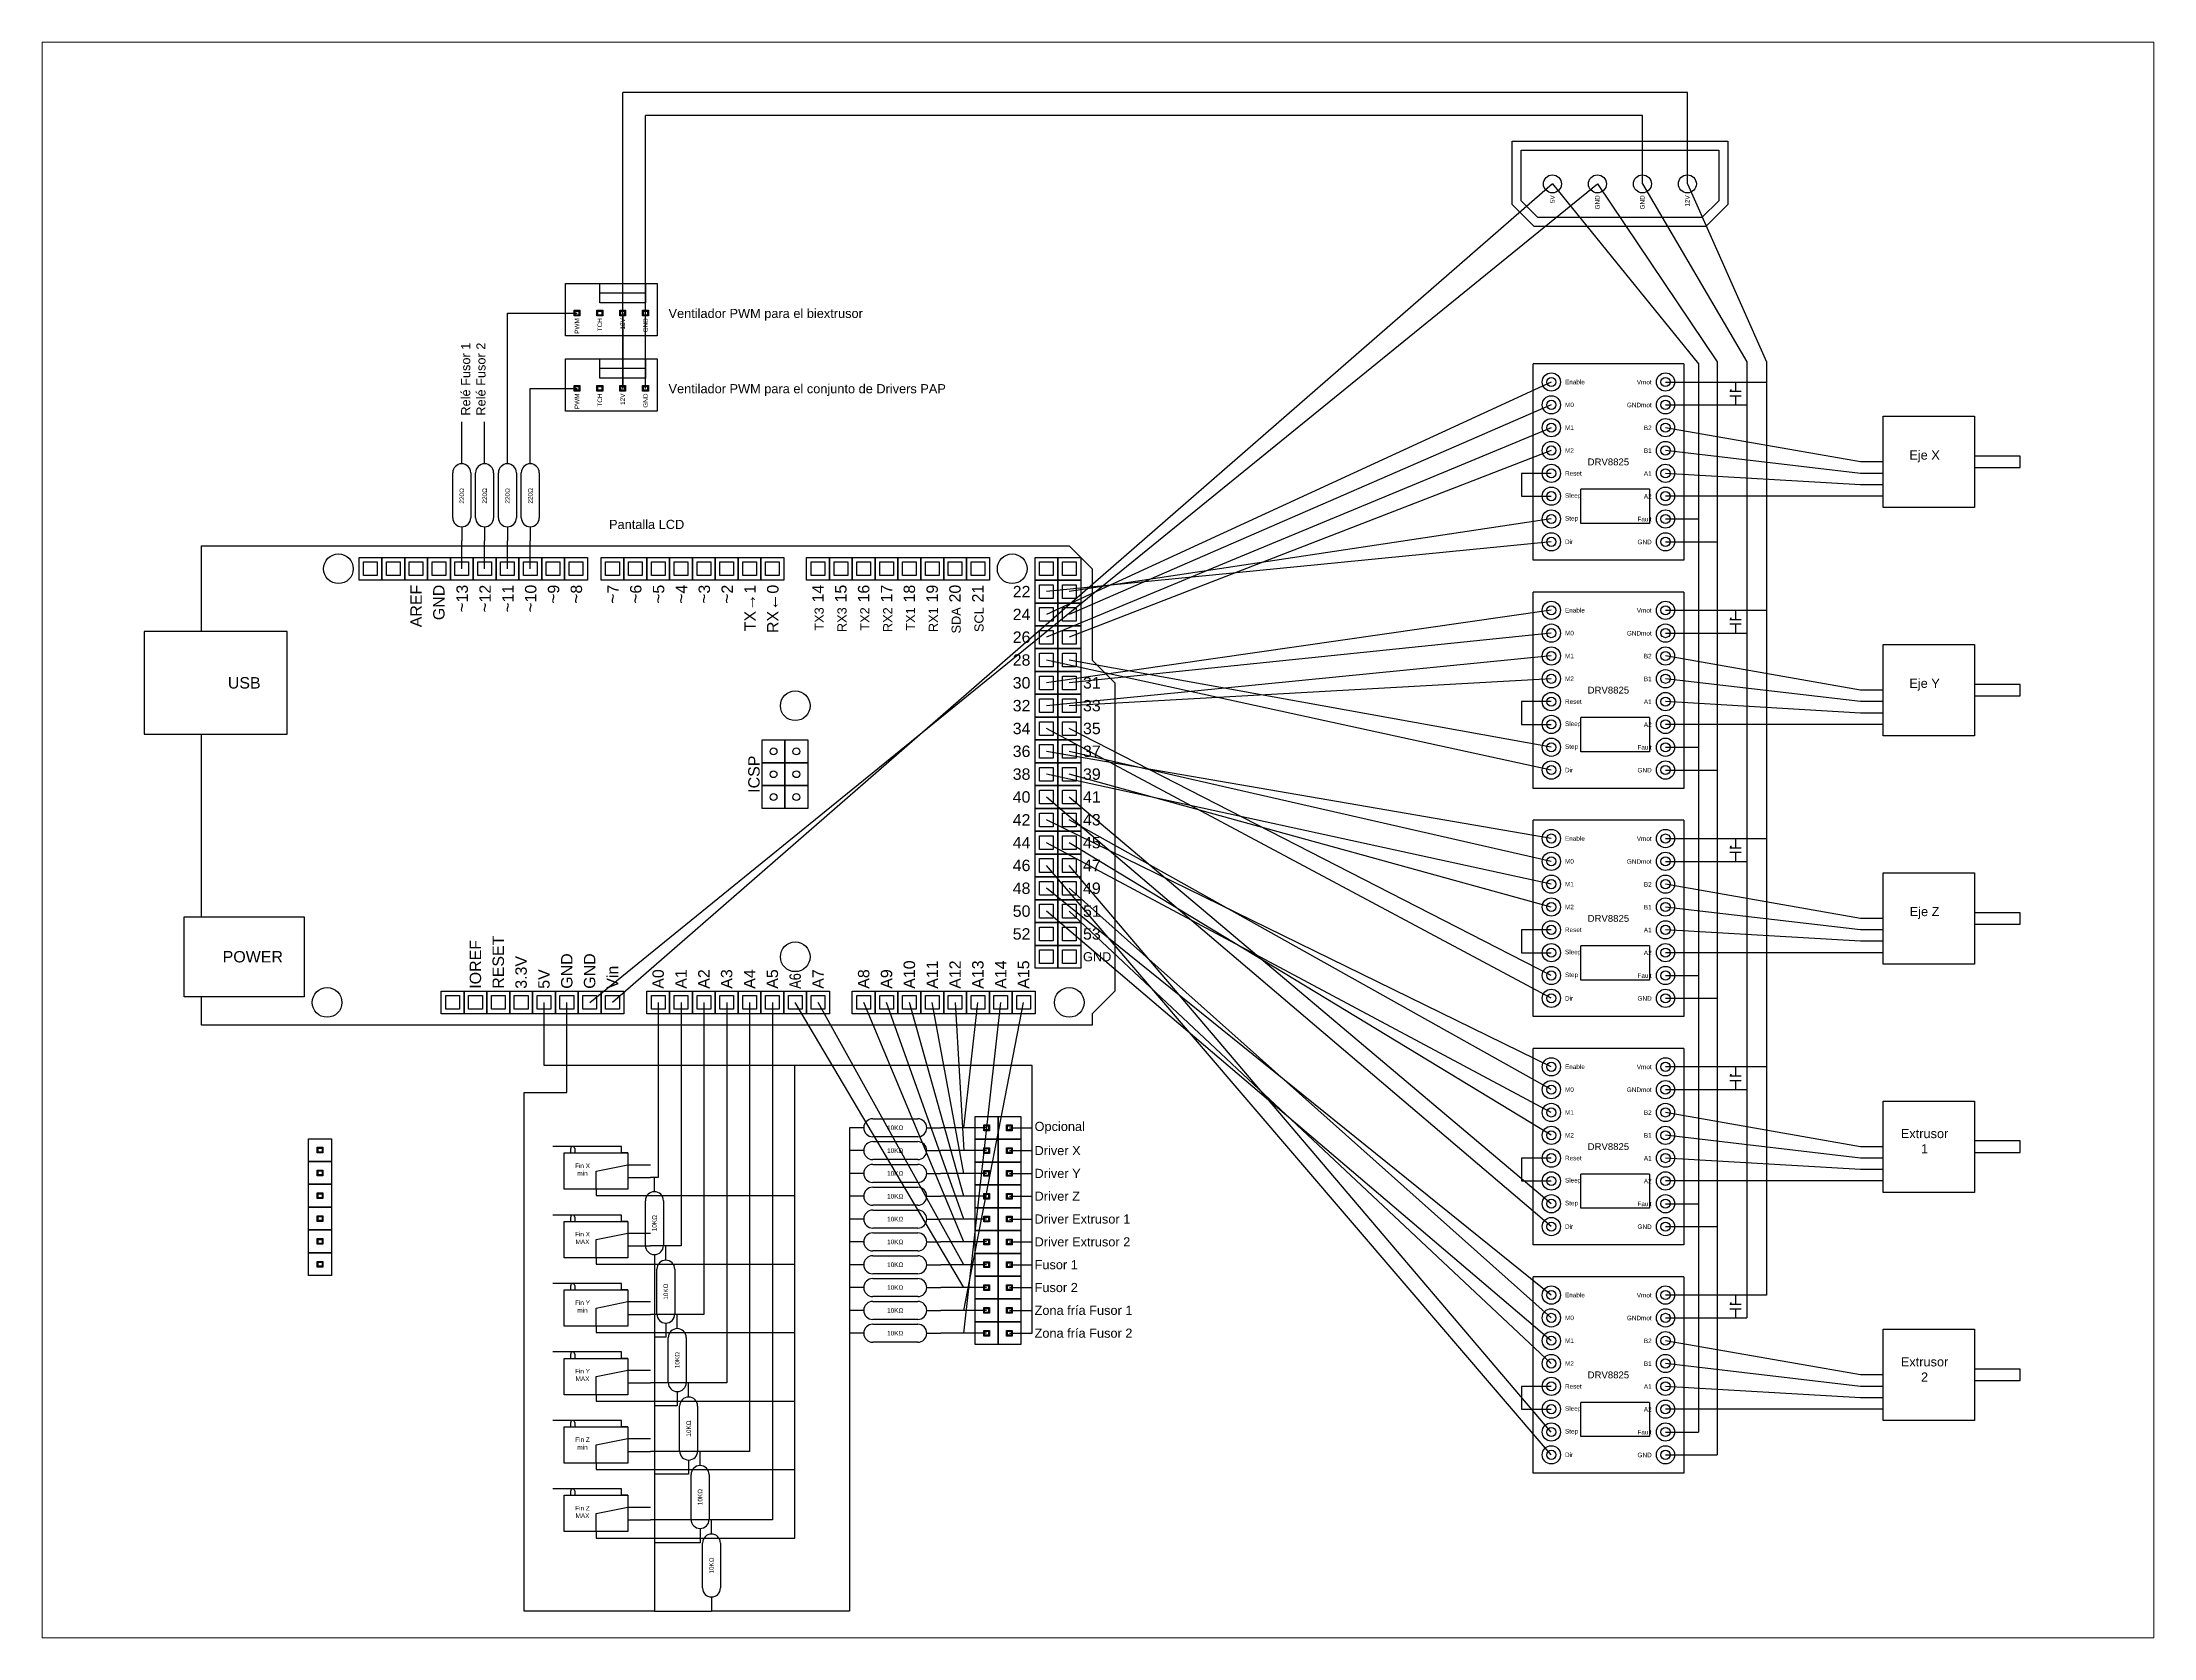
# Paper-space layout 'Presentación1' of a CAD drawing. Header units: millimetres. Extents: x 0 to 257, y 1 to 194.
# The model-space entities are those that its viewports show. They can reach past a viewport. Long polylines and large blocks are cut down to what shows.
import ezdxf
from ezdxf.enums import TextEntityAlignment as Align

# ---------------------------------------------------------------- set-up
doc = ezdxf.new("R2010")
doc.units = ezdxf.units.MM
doc.layers.add('Electronica', color=5, linetype='Continuous')
doc.styles.get("Standard").update_dxf_attribs({"font": 'arial.ttf'})

msp = doc.modelspace()

# ---------------------------------------------------------------- linework, layer by layer
at = {"color": 1}
for p, q in [((14246, -655.1), (13586, -655.1)), ((13586, -1515.1), (13586, -655.1)), ((14246, -655.1), (14246, -1515.1)), ((14096, -1205.1), (13796, -1205.1)), ((13796, -1355.1), (13796, -1205.1)), ((14096, -1205.1), (14096, -1355.1)), ((14096, -1355.1), (13796, -1355.1)), ((14246, -1515.1), (13586, -1515.1)), ((14246, -1655.1), (13586, -1655.1)), ((13586, -2515.1), (13586, -1655.1)), ((14246, -1655.1), (14246, -2515.1)), ((14096, -2205.1), (13796, -2205.1)), ((13796, -2355.1), (13796, -2205.1)), ((14096, -2205.1), (14096, -2355.1)), ((14096, -2355.1), (13796, -2355.1)), ((14246, -2515.1), (13586, -2515.1)), ((14246, -2655.1), (13586, -2655.1)), ((13586, -3515.1), (13586, -2655.1)), ((14246, -2655.1), (14246, -3515.1)), ((14096, -3205.1), (13796, -3205.1)), ((13796, -3355.1), (13796, -3205.1)), ((14096, -3205.1), (14096, -3355.1)), ((14096, -3355.1), (13796, -3355.1)), ((14246, -3515.1), (13586, -3515.1)), ((14246, -3655.1), (13586, -3655.1)), ((13586, -4515.1), (13586, -3655.1)), ((14246, -3655.1), (14246, -4515.1)), ((11293.5, -4002.3), (11393.5, -4002.3)), ((11293.5, -4102.3), (11393.5, -4102.3)), ((11293.5, -4202.3), (11393.5, -4202.3)), ((14096, -4205.1), (13796, -4205.1)), ((13796, -4355.1), (13796, -4205.1)), ((14096, -4205.1), (14096, -4355.1)), ((11293.5, -4302.3), (11393.5, -4302.3)), ((11293.5, -4402.3), (11393.5, -4402.3)), ((14096, -4355.1), (13796, -4355.1)), ((11293.5, -4502.3), (11393.5, -4502.3)), ((14246, -4515.1), (13586, -4515.1)), ((11293.5, -4602.3), (11393.5, -4602.3)), ((11293.5, -4702.3), (11393.5, -4702.3)), ((14246, -4655.1), (13586, -4655.1)), ((13586, -5515.1), (13586, -4655.1)), ((14246, -4655.1), (14246, -5515.1)), ((11293.5, -4802.3), (11393.5, -4802.3)), ((11293.5, -4902.3), (11393.5, -4902.3)), ((14096, -5205.1), (13796, -5205.1)), ((13796, -5355.1), (13796, -5205.1)), ((14096, -5205.1), (14096, -5355.1)), ((14096, -5355.1), (13796, -5355.1)), ((14246, -5515.1), (13586, -5515.1))]:
    msp.add_line(p, q, dxfattribs=at)
for p, q in [((8895.5, -1093.4), (8895.5, -1031.2)), ((8995.5, -1093.4), (8995.5, -1031.2)), ((9095.5, -1093.4), (9095.5, -1031.2)), ((9195.5, -1093.4), (9195.5, -1031.2)), ((8856.1, -1329.6), (8856.1, -1132.7)), ((8934.8, -1132.7), (8934.8, -1329.6)), ((8956.1, -1329.6), (8956.1, -1132.7)), ((9034.8, -1132.7), (9034.8, -1329.6)), ((9056.1, -1329.6), (9056.1, -1132.7)), ((9134.8, -1132.7), (9134.8, -1329.6)), ((9156.1, -1329.6), (9156.1, -1132.7)), ((9234.8, -1132.7), (9234.8, -1329.6)), ((8895.5, -1368.8), (8895.5, -1431.2)), ((8995.5, -1368.8), (8995.5, -1431.2)), ((9095.5, -1368.8), (9095.5, -1431.2)), ((9195.5, -1368.8), (9195.5, -1431.2)), ((10655.8, -4002.3), (10593.5, -4002.3)), ((10931.3, -4002.3), (10993.5, -4002.3)), ((10655.8, -4102.3), (10593.5, -4102.3)), ((10655.8, -4102.3), (10593.5, -4102.3)), ((10931.3, -4102.3), (10993.5, -4102.3)), ((10931.3, -4102.3), (10993.5, -4102.3)), ((9738.9, -4282.2), (9738.9, -4220)), ((10655.8, -4202.3), (10593.5, -4202.3)), ((10931.3, -4202.3), (10993.5, -4202.3)), ((10655.8, -4302.3), (10593.5, -4302.3)), ((10931.3, -4302.3), (10993.5, -4302.3)), ((10655.8, -4402.3), (10593.5, -4402.3)), ((10931.3, -4402.3), (10993.5, -4402.3)), ((9788.9, -4582.2), (9788.9, -4520)), ((10655.8, -4502.3), (10593.5, -4502.3)), ((10931.3, -4502.3), (10993.5, -4502.3)), ((9738.9, -4557.7), (9738.9, -4620)), ((10655.8, -4602.3), (10593.5, -4602.3)), ((10931.3, -4602.3), (10993.5, -4602.3)), ((10655.8, -4702.3), (10593.5, -4702.3)), ((10931.3, -4702.3), (10993.5, -4702.3)), ((10655.8, -4802.3), (10593.5, -4802.3)), ((10931.3, -4802.3), (10993.5, -4802.3)), ((9788.9, -4857.7), (9788.9, -4920)), ((9838.9, -4882.2), (9838.9, -4820)), ((10655.8, -4902.3), (10593.5, -4902.3)), ((10931.3, -4902.3), (10993.5, -4902.3)), ((9838.9, -5157.7), (9838.9, -5220)), ((9888.9, -5182.2), (9888.9, -5120)), ((9938.9, -5482.2), (9938.9, -5420)), ((9888.9, -5457.7), (9888.9, -5520)), ((9988.9, -5782.2), (9988.9, -5720)), ((9938.9, -5757.7), (9938.9, -5820)), ((9988.9, -6057.7), (9988.9, -6120))]:
    msp.add_line(p, q)
at = {"color": 4}
for p, q in [((11093.5, -4002.3), (10993.5, -4002.3)), ((11093.5, -4102.3), (10993.5, -4102.3)), ((11093.5, -4202.3), (10993.5, -4202.3)), ((11093.5, -4302.3), (10993.5, -4302.3)), ((11093.5, -4402.3), (10993.5, -4402.3)), ((11093.5, -4502.3), (10993.5, -4502.3)), ((11093.5, -4602.3), (10993.5, -4602.3)), ((11093.5, -4702.3), (10993.5, -4702.3)), ((11093.5, -4802.3), (10993.5, -4802.3)), ((11093.5, -4902.3), (10993.5, -4902.3))]:
    msp.add_line(p, q, dxfattribs=at)
at = {"color": 7}
for points in [[(13494, 43), (13494, 320.1), (14438.9, 320.1), (14438.9, 43), (14342, -53.9), (13590.9, -53.9)], [(13533.4, 59.3), (13533.4, 280.7), (14399.5, 280.7), (14399.5, 59.3), (14325.7, -14.5), (13607.2, -14.5)]]:
    msp.add_lwpolyline(points, close=True, dxfattribs=at)
for points in [[(9349.2, -302.9), (9750.8, -302.9), (9750.8, -532.8), (9349.2, -532.8)], [(9700, -387.5), (9500, -387.5), (9500, -302.9), (9700, -302.9)], [(9700, -345.2), (9500, -345.2), (9500, -302.9), (9700, -302.9)], [(9387.4, -420.2), (9412.6, -420.2), (9412.6, -445.4), (9387.4, -445.4)], [(9391.4, -424.1), (9408.7, -424.1), (9408.7, -441.4), (9391.4, -441.4)], [(9487.4, -420.2), (9512.6, -420.2), (9512.6, -445.4), (9487.4, -445.4)], [(9491.4, -424.1), (9508.7, -424.1), (9508.7, -441.4), (9491.4, -441.4)], [(9587.4, -420.2), (9612.6, -420.2), (9612.6, -445.4), (9587.4, -445.4)], [(9591.4, -424.1), (9608.7, -424.1), (9608.7, -441.4), (9591.4, -441.4)], [(9687.4, -420.2), (9712.6, -420.2), (9712.6, -445.4), (9687.4, -445.4)], [(9691.4, -424.1), (9708.7, -424.1), (9708.7, -441.4), (9691.4, -441.4)], [(9349.2, -632.8), (9750.8, -632.8), (9750.8, -862.7), (9349.2, -862.7)], [(9700, -717.4), (9500, -717.4), (9500, -632.8), (9700, -632.8)], [(9700, -675.1), (9500, -675.1), (9500, -632.8), (9700, -632.8)], [(9387.4, -750.1), (9412.6, -750.1), (9412.6, -775.3), (9387.4, -775.3)], [(9391.4, -754), (9408.7, -754), (9408.7, -771.4), (9391.4, -771.4)], [(9487.4, -750.1), (9512.6, -750.1), (9512.6, -775.3), (9487.4, -775.3)], [(9491.4, -754), (9508.7, -754), (9508.7, -771.4), (9491.4, -771.4)], [(9587.4, -750.1), (9612.6, -750.1), (9612.6, -775.3), (9587.4, -775.3)], [(9591.4, -754), (9608.7, -754), (9608.7, -771.4), (9591.4, -771.4)], [(9687.4, -750.1), (9712.6, -750.1), (9712.6, -775.3), (9687.4, -775.3)], [(9691.4, -754), (9708.7, -754), (9708.7, -771.4), (9691.4, -771.4)], [(8445.5, -1603.2), (8445.5, -1503.2), (8545.5, -1503.2), (8545.5, -1603.2)], [(8465.5, -1583.2), (8465.5, -1523.2), (8525.5, -1523.2), (8525.5, -1583.2)], [(8545.5, -1603.2), (8545.5, -1503.2), (8645.5, -1503.2), (8645.5, -1603.2)], [(8565.5, -1583.2), (8565.5, -1523.2), (8625.5, -1523.2), (8625.5, -1583.2)], [(8645.5, -1603.2), (8645.5, -1503.2), (8745.5, -1503.2), (8745.5, -1603.2)], [(8665.5, -1583.2), (8665.5, -1523.2), (8725.5, -1523.2), (8725.5, -1583.2)], [(8745.5, -1603.2), (8745.5, -1503.2), (8845.5, -1503.2), (8845.5, -1603.2)], [(8765.5, -1583.2), (8765.5, -1523.2), (8825.5, -1523.2), (8825.5, -1583.2)], [(8845.5, -1603.2), (8845.5, -1503.2), (8945.5, -1503.2), (8945.5, -1603.2)], [(8865.5, -1583.2), (8865.5, -1523.2), (8925.5, -1523.2), (8925.5, -1583.2)], [(8945.5, -1603.2), (8945.5, -1503.2), (9045.5, -1503.2), (9045.5, -1603.2)], [(8965.5, -1583.2), (8965.5, -1523.2), (9025.5, -1523.2), (9025.5, -1583.2)], [(9045.5, -1603.2), (9045.5, -1503.2), (9145.5, -1503.2), (9145.5, -1603.2)], [(9065.5, -1583.2), (9065.5, -1523.2), (9125.5, -1523.2), (9125.5, -1583.2)], [(9145.5, -1603.2), (9145.5, -1503.2), (9245.5, -1503.2), (9245.5, -1603.2)], [(9165.5, -1583.2), (9165.5, -1523.2), (9225.5, -1523.2), (9225.5, -1583.2)], [(9245.5, -1603.2), (9245.5, -1503.2), (9345.5, -1503.2), (9345.5, -1603.2)], [(9265.5, -1583.2), (9265.5, -1523.2), (9325.5, -1523.2), (9325.5, -1583.2)], [(9345.5, -1603.2), (9345.5, -1503.2), (9445.5, -1503.2), (9445.5, -1603.2)], [(9365.5, -1583.2), (9365.5, -1523.2), (9425.5, -1523.2), (9425.5, -1583.2)], [(9505.5, -1603.2), (9505.5, -1503.2), (9605.5, -1503.2), (9605.5, -1603.2)], [(9525.5, -1583.2), (9525.5, -1523.2), (9585.5, -1523.2), (9585.5, -1583.2)], [(9605.5, -1603.2), (9605.5, -1503.2), (9705.5, -1503.2), (9705.5, -1603.2)], [(9625.5, -1583.2), (9625.5, -1523.2), (9685.5, -1523.2), (9685.5, -1583.2)], [(9705.5, -1603.2), (9705.5, -1503.2), (9805.5, -1503.2), (9805.5, -1603.2)], [(9725.5, -1583.2), (9725.5, -1523.2), (9785.5, -1523.2), (9785.5, -1583.2)], [(9805.5, -1603.2), (9805.5, -1503.2), (9905.5, -1503.2), (9905.5, -1603.2)], [(9825.5, -1583.2), (9825.5, -1523.2), (9885.5, -1523.2), (9885.5, -1583.2)], [(9905.5, -1603.2), (9905.5, -1503.2), (10005.5, -1503.2), (10005.5, -1603.2)], [(9925.5, -1583.2), (9925.5, -1523.2), (9985.5, -1523.2), (9985.5, -1583.2)], [(10005.5, -1603.2), (10005.5, -1503.2), (10105.5, -1503.2), (10105.5, -1603.2)], [(10025.5, -1583.2), (10025.5, -1523.2), (10085.5, -1523.2), (10085.5, -1583.2)], [(10105.5, -1603.2), (10105.5, -1503.2), (10205.5, -1503.2), (10205.5, -1603.2)], [(10125.5, -1583.2), (10125.5, -1523.2), (10185.5, -1523.2), (10185.5, -1583.2)], [(10205.5, -1603.2), (10205.5, -1503.2), (10305.5, -1503.2), (10305.5, -1603.2)], [(10225.5, -1583.2), (10225.5, -1523.2), (10285.5, -1523.2), (10285.5, -1583.2)], [(10405.5, -1603.2), (10405.5, -1503.2), (10505.5, -1503.2), (10505.5, -1603.2)], [(10425.5, -1583.2), (10425.5, -1523.2), (10485.5, -1523.2), (10485.5, -1583.2)], [(10505.5, -1603.2), (10505.5, -1503.2), (10605.5, -1503.2), (10605.5, -1603.2)], [(10525.5, -1583.2), (10525.5, -1523.2), (10585.5, -1523.2), (10585.5, -1583.2)], [(10605.5, -1603.2), (10605.5, -1503.2), (10705.5, -1503.2), (10705.5, -1603.2)], [(10625.5, -1583.2), (10625.5, -1523.2), (10685.5, -1523.2), (10685.5, -1583.2)], [(10705.5, -1603.2), (10705.5, -1503.2), (10805.5, -1503.2), (10805.5, -1603.2)], [(10725.5, -1583.2), (10725.5, -1523.2), (10785.5, -1523.2), (10785.5, -1583.2)], [(10805.5, -1603.2), (10805.5, -1503.2), (10905.5, -1503.2), (10905.5, -1603.2)], [(10825.5, -1583.2), (10825.5, -1523.2), (10885.5, -1523.2), (10885.5, -1583.2)], [(10905.5, -1603.2), (10905.5, -1503.2), (11005.5, -1503.2), (11005.5, -1603.2)], [(10925.5, -1583.2), (10925.5, -1523.2), (10985.5, -1523.2), (10985.5, -1583.2)], [(11005.5, -1603.2), (11005.5, -1503.2), (11105.5, -1503.2), (11105.5, -1603.2)], [(11025.5, -1583.2), (11025.5, -1523.2), (11085.5, -1523.2), (11085.5, -1583.2)], [(11105.5, -1603.2), (11105.5, -1503.2), (11205.5, -1503.2), (11205.5, -1603.2)], [(11125.5, -1583.2), (11125.5, -1523.2), (11185.5, -1523.2), (11185.5, -1583.2)], [(11405.5, -1603.2), (11405.5, -1503.2), (11505.5, -1503.2), (11505.5, -1603.2)], [(11425.5, -1583.2), (11425.5, -1523.2), (11485.5, -1523.2), (11485.5, -1583.2)], [(11505.5, -1603.2), (11505.5, -1503.2), (11605.5, -1503.2), (11605.5, -1603.2)], [(11525.5, -1583.2), (11525.5, -1523.2), (11585.5, -1523.2), (11585.5, -1583.2)], [(11405.5, -1703.2), (11405.5, -1603.2), (11505.5, -1603.2), (11505.5, -1703.2)], [(11425.5, -1683.2), (11425.5, -1623.2), (11485.5, -1623.2), (11485.5, -1683.2)], [(11505.5, -1703.2), (11505.5, -1603.2), (11605.5, -1603.2), (11605.5, -1703.2)], [(11525.5, -1683.2), (11525.5, -1623.2), (11585.5, -1623.2), (11585.5, -1683.2)], [(11405.5, -1803.2), (11405.5, -1703.2), (11505.5, -1703.2), (11505.5, -1803.2)], [(11425.5, -1783.2), (11425.5, -1723.2), (11485.5, -1723.2), (11485.5, -1783.2)], [(11505.5, -1803.2), (11505.5, -1703.2), (11605.5, -1703.2), (11605.5, -1803.2)], [(11525.5, -1783.2), (11525.5, -1723.2), (11585.5, -1723.2), (11585.5, -1783.2)], [(11405.5, -1903.2), (11405.5, -1803.2), (11505.5, -1803.2), (11505.5, -1903.2)], [(11425.5, -1883.2), (11425.5, -1823.2), (11485.5, -1823.2), (11485.5, -1883.2)], [(11505.5, -1903.2), (11505.5, -1803.2), (11605.5, -1803.2), (11605.5, -1903.2)], [(11525.5, -1883.2), (11525.5, -1823.2), (11585.5, -1823.2), (11585.5, -1883.2)], [(11405.5, -2003.2), (11405.5, -1903.2), (11505.5, -1903.2), (11505.5, -2003.2)], [(11425.5, -1983.2), (11425.5, -1923.2), (11485.5, -1923.2), (11485.5, -1983.2)], [(11505.5, -2003.2), (11505.5, -1903.2), (11605.5, -1903.2), (11605.5, -2003.2)], [(11525.5, -1983.2), (11525.5, -1923.2), (11585.5, -1923.2), (11585.5, -1983.2)], [(11405.5, -2103.2), (11405.5, -2003.2), (11505.5, -2003.2), (11505.5, -2103.2)], [(11425.5, -2083.2), (11425.5, -2023.2), (11485.5, -2023.2), (11485.5, -2083.2)], [(11505.5, -2103.2), (11505.5, -2003.2), (11605.5, -2003.2), (11605.5, -2103.2)], [(11525.5, -2083.2), (11525.5, -2023.2), (11585.5, -2023.2), (11585.5, -2083.2)], [(11405.5, -2203.2), (11405.5, -2103.2), (11505.5, -2103.2), (11505.5, -2203.2)], [(11425.5, -2183.2), (11425.5, -2123.2), (11485.5, -2123.2), (11485.5, -2183.2)], [(11505.5, -2203.2), (11505.5, -2103.2), (11605.5, -2103.2), (11605.5, -2203.2)], [(11525.5, -2183.2), (11525.5, -2123.2), (11585.5, -2123.2), (11585.5, -2183.2)], [(11405.5, -2303.2), (11405.5, -2203.2), (11505.5, -2203.2), (11505.5, -2303.2)], [(11505.5, -2303.2), (11505.5, -2203.2), (11605.5, -2203.2), (11605.5, -2303.2)], [(10210.5, -2403.2), (10210.5, -2303.2), (10310.5, -2303.2), (10310.5, -2403.2)], [(10310.5, -2403.2), (10310.5, -2303.2), (10410.5, -2303.2), (10410.5, -2403.2)], [(11405.5, -2403.2), (11405.5, -2303.2), (11505.5, -2303.2), (11505.5, -2403.2)], [(11425.5, -2283.2), (11425.5, -2223.2), (11485.5, -2223.2), (11485.5, -2283.2)], [(11505.5, -2403.2), (11505.5, -2303.2), (11605.5, -2303.2), (11605.5, -2403.2)], [(11525.5, -2283.2), (11525.5, -2223.2), (11585.5, -2223.2), (11585.5, -2283.2)], [(10210.5, -2503.2), (10210.5, -2403.2), (10310.5, -2403.2), (10310.5, -2503.2)], [(10310.5, -2503.2), (10310.5, -2403.2), (10410.5, -2403.2), (10410.5, -2503.2)], [(11405.5, -2503.2), (11405.5, -2403.2), (11505.5, -2403.2), (11505.5, -2503.2)], [(11425.5, -2383.2), (11425.5, -2323.2), (11485.5, -2323.2), (11485.5, -2383.2)], [(11505.5, -2503.2), (11505.5, -2403.2), (11605.5, -2403.2), (11605.5, -2503.2)], [(11525.5, -2383.2), (11525.5, -2323.2), (11585.5, -2323.2), (11585.5, -2383.2)], [(11425.5, -2483.2), (11425.5, -2423.2), (11485.5, -2423.2), (11485.5, -2483.2)], [(11525.5, -2483.2), (11525.5, -2423.2), (11585.5, -2423.2), (11585.5, -2483.2)], [(10210.5, -2603.2), (10210.5, -2503.2), (10310.5, -2503.2), (10310.5, -2603.2)], [(10310.5, -2603.2), (10310.5, -2503.2), (10410.5, -2503.2), (10410.5, -2603.2)], [(11405.5, -2603.2), (11405.5, -2503.2), (11505.5, -2503.2), (11505.5, -2603.2)], [(11425.5, -2583.2), (11425.5, -2523.2), (11485.5, -2523.2), (11485.5, -2583.2)], [(11505.5, -2603.2), (11505.5, -2503.2), (11605.5, -2503.2), (11605.5, -2603.2)], [(11525.5, -2583.2), (11525.5, -2523.2), (11585.5, -2523.2), (11585.5, -2583.2)], [(11405.5, -2703.2), (11405.5, -2603.2), (11505.5, -2603.2), (11505.5, -2703.2)], [(11425.5, -2683.2), (11425.5, -2623.2), (11485.5, -2623.2), (11485.5, -2683.2)], [(11505.5, -2703.2), (11505.5, -2603.2), (11605.5, -2603.2), (11605.5, -2703.2)], [(11525.5, -2683.2), (11525.5, -2623.2), (11585.5, -2623.2), (11585.5, -2683.2)], [(11405.5, -2803.2), (11405.5, -2703.2), (11505.5, -2703.2), (11505.5, -2803.2)], [(11425.5, -2783.2), (11425.5, -2723.2), (11485.5, -2723.2), (11485.5, -2783.2)], [(11505.5, -2803.2), (11505.5, -2703.2), (11605.5, -2703.2), (11605.5, -2803.2)], [(11525.5, -2783.2), (11525.5, -2723.2), (11585.5, -2723.2), (11585.5, -2783.2)], [(11405.5, -2903.2), (11405.5, -2803.2), (11505.5, -2803.2), (11505.5, -2903.2)], [(11425.5, -2883.2), (11425.5, -2823.2), (11485.5, -2823.2), (11485.5, -2883.2)], [(11505.5, -2903.2), (11505.5, -2803.2), (11605.5, -2803.2), (11605.5, -2903.2)], [(11525.5, -2883.2), (11525.5, -2823.2), (11585.5, -2823.2), (11585.5, -2883.2)], [(11405.5, -3003.2), (11405.5, -2903.2), (11505.5, -2903.2), (11505.5, -3003.2)], [(11425.5, -2983.2), (11425.5, -2923.2), (11485.5, -2923.2), (11485.5, -2983.2)], [(11505.5, -3003.2), (11505.5, -2903.2), (11605.5, -2903.2), (11605.5, -3003.2)], [(11525.5, -2983.2), (11525.5, -2923.2), (11585.5, -2923.2), (11585.5, -2983.2)], [(11405.5, -3103.2), (11405.5, -3003.2), (11505.5, -3003.2), (11505.5, -3103.2)], [(11425.5, -3083.2), (11425.5, -3023.2), (11485.5, -3023.2), (11485.5, -3083.2)], [(11505.5, -3103.2), (11505.5, -3003.2), (11605.5, -3003.2), (11605.5, -3103.2)], [(11525.5, -3083.2), (11525.5, -3023.2), (11585.5, -3023.2), (11585.5, -3083.2)], [(11405.5, -3203.2), (11405.5, -3103.2), (11505.5, -3103.2), (11505.5, -3203.2)], [(11425.5, -3183.2), (11425.5, -3123.2), (11485.5, -3123.2), (11485.5, -3183.2)], [(11505.5, -3203.2), (11505.5, -3103.2), (11605.5, -3103.2), (11605.5, -3203.2)], [(11525.5, -3183.2), (11525.5, -3123.2), (11585.5, -3123.2), (11585.5, -3183.2)], [(11405.5, -3303.2), (11405.5, -3203.2), (11505.5, -3203.2), (11505.5, -3303.2)], [(11425.5, -3283.2), (11425.5, -3223.2), (11485.5, -3223.2), (11485.5, -3283.2)], [(11505.5, -3303.2), (11505.5, -3203.2), (11605.5, -3203.2), (11605.5, -3303.2)], [(11525.5, -3283.2), (11525.5, -3223.2), (11585.5, -3223.2), (11585.5, -3283.2)], [(8805.5, -3503.2), (8805.5, -3403.2), (8905.5, -3403.2), (8905.5, -3503.2)], [(8905.5, -3503.2), (8905.5, -3403.2), (9005.5, -3403.2), (9005.5, -3503.2)], [(9005.5, -3503.2), (9005.5, -3403.2), (9105.5, -3403.2), (9105.5, -3503.2)], [(9105.5, -3503.2), (9105.5, -3403.2), (9205.5, -3403.2), (9205.5, -3503.2)], [(9205.5, -3503.2), (9205.5, -3403.2), (9305.5, -3403.2), (9305.5, -3503.2)], [(9305.5, -3503.2), (9305.5, -3403.2), (9405.5, -3403.2), (9405.5, -3503.2)], [(9405.5, -3503.2), (9405.5, -3403.2), (9505.5, -3403.2), (9505.5, -3503.2)], [(9505.5, -3503.2), (9505.5, -3403.2), (9605.5, -3403.2), (9605.5, -3503.2)], [(9705.5, -3503.2), (9705.5, -3403.2), (9805.5, -3403.2), (9805.5, -3503.2)], [(9805.5, -3503.2), (9805.5, -3403.2), (9905.5, -3403.2), (9905.5, -3503.2)], [(9905.5, -3503.2), (9905.5, -3403.2), (10005.5, -3403.2), (10005.5, -3503.2)], [(10005.5, -3503.2), (10005.5, -3403.2), (10105.5, -3403.2), (10105.5, -3503.2)], [(10105.5, -3503.2), (10105.5, -3403.2), (10205.5, -3403.2), (10205.5, -3503.2)], [(10205.5, -3503.2), (10205.5, -3403.2), (10305.5, -3403.2), (10305.5, -3503.2)], [(10305.5, -3503.2), (10305.5, -3403.2), (10405.5, -3403.2), (10405.5, -3503.2)], [(10405.5, -3503.2), (10405.5, -3403.2), (10505.5, -3403.2), (10505.5, -3503.2)], [(10605.5, -3503.2), (10605.5, -3403.2), (10705.5, -3403.2), (10705.5, -3503.2)], [(10705.5, -3503.2), (10705.5, -3403.2), (10805.5, -3403.2), (10805.5, -3503.2)], [(10805.5, -3503.2), (10805.5, -3403.2), (10905.5, -3403.2), (10905.5, -3503.2)], [(10905.5, -3503.2), (10905.5, -3403.2), (11005.5, -3403.2), (11005.5, -3503.2)], [(11005.5, -3503.2), (11005.5, -3403.2), (11105.5, -3403.2), (11105.5, -3503.2)], [(11105.5, -3503.2), (11105.5, -3403.2), (11205.5, -3403.2), (11205.5, -3503.2)], [(11205.5, -3503.2), (11205.5, -3403.2), (11305.5, -3403.2), (11305.5, -3503.2)], [(11305.5, -3503.2), (11305.5, -3403.2), (11405.5, -3403.2), (11405.5, -3503.2)], [(8825.5, -3483.2), (8825.5, -3423.2), (8885.5, -3423.2), (8885.5, -3483.2)], [(8925.5, -3483.2), (8925.5, -3423.2), (8985.5, -3423.2), (8985.5, -3483.2)], [(9025.5, -3483.2), (9025.5, -3423.2), (9085.5, -3423.2), (9085.5, -3483.2)], [(9125.5, -3483.2), (9125.5, -3423.2), (9185.5, -3423.2), (9185.5, -3483.2)], [(9225.5, -3483.2), (9225.5, -3423.2), (9285.5, -3423.2), (9285.5, -3483.2)], [(9325.5, -3483.2), (9325.5, -3423.2), (9385.5, -3423.2), (9385.5, -3483.2)], [(9425.5, -3483.2), (9425.5, -3423.2), (9485.5, -3423.2), (9485.5, -3483.2)], [(9525.5, -3483.2), (9525.5, -3423.2), (9585.5, -3423.2), (9585.5, -3483.2)], [(9725.5, -3483.2), (9725.5, -3423.2), (9785.5, -3423.2), (9785.5, -3483.2)], [(9825.5, -3483.2), (9825.5, -3423.2), (9885.5, -3423.2), (9885.5, -3483.2)], [(9925.5, -3483.2), (9925.5, -3423.2), (9985.5, -3423.2), (9985.5, -3483.2)], [(10025.5, -3483.2), (10025.5, -3423.2), (10085.5, -3423.2), (10085.5, -3483.2)], [(10125.5, -3483.2), (10125.5, -3423.2), (10185.5, -3423.2), (10185.5, -3483.2)], [(10225.5, -3483.2), (10225.5, -3423.2), (10285.5, -3423.2), (10285.5, -3483.2)], [(10325.5, -3483.2), (10325.5, -3423.2), (10385.5, -3423.2), (10385.5, -3483.2)], [(10425.5, -3483.2), (10425.5, -3423.2), (10485.5, -3423.2), (10485.5, -3483.2)], [(10625.5, -3483.2), (10625.5, -3423.2), (10685.5, -3423.2), (10685.5, -3483.2)], [(10725.5, -3483.2), (10725.5, -3423.2), (10785.5, -3423.2), (10785.5, -3483.2)], [(10825.5, -3483.2), (10825.5, -3423.2), (10885.5, -3423.2), (10885.5, -3483.2)], [(10925.5, -3483.2), (10925.5, -3423.2), (10985.5, -3423.2), (10985.5, -3483.2)], [(11025.5, -3483.2), (11025.5, -3423.2), (11085.5, -3423.2), (11085.5, -3483.2)], [(11125.5, -3483.2), (11125.5, -3423.2), (11185.5, -3423.2), (11185.5, -3483.2)], [(11225.5, -3483.2), (11225.5, -3423.2), (11285.5, -3423.2), (11285.5, -3483.2)], [(11325.5, -3483.2), (11325.5, -3423.2), (11385.5, -3423.2), (11385.5, -3483.2)], [(11143.5, -4052.3), (11143.5, -3952.3), (11243.5, -3952.3), (11243.5, -4052.3)], [(11243.5, -4052.3), (11243.5, -3952.3), (11343.5, -3952.3), (11343.5, -4052.3)], [(8225, -4150), (8225, -4050), (8325, -4050), (8325, -4150)], [(11143.5, -4152.3), (11143.5, -4052.3), (11243.5, -4052.3), (11243.5, -4152.3)], [(11180.9, -3989.7), (11206.1, -3989.7), (11206.1, -4014.9), (11180.9, -4014.9)], [(11184.8, -3993.7), (11202.1, -3993.7), (11202.1, -4011), (11184.8, -4011)], [(11243.5, -4152.3), (11243.5, -4052.3), (11343.5, -4052.3), (11343.5, -4152.3)], [(11280.9, -3989.7), (11306.1, -3989.7), (11306.1, -4014.9), (11280.9, -4014.9)], [(11284.8, -3993.7), (11302.1, -3993.7), (11302.1, -4011), (11284.8, -4011)], [(8225, -4250), (8225, -4150), (8325, -4150), (8325, -4250)], [(11143.5, -4252.3), (11143.5, -4152.3), (11243.5, -4152.3), (11243.5, -4252.3)], [(11180.9, -4089.7), (11206.1, -4089.7), (11206.1, -4114.9), (11180.9, -4114.9)], [(11184.8, -4093.7), (11202.1, -4093.7), (11202.1, -4111), (11184.8, -4111)], [(11243.5, -4252.3), (11243.5, -4152.3), (11343.5, -4152.3), (11343.5, -4252.3)], [(11280.9, -4089.7), (11306.1, -4089.7), (11306.1, -4114.9), (11280.9, -4114.9)], [(11284.8, -4093.7), (11302.1, -4093.7), (11302.1, -4111), (11284.8, -4111)], [(8225, -4350), (8225, -4250), (8325, -4250), (8325, -4350)], [(11143.5, -4352.3), (11143.5, -4252.3), (11243.5, -4252.3), (11243.5, -4352.3)], [(11180.9, -4189.7), (11206.1, -4189.7), (11206.1, -4214.9), (11180.9, -4214.9)], [(11184.8, -4193.7), (11202.1, -4193.7), (11202.1, -4211), (11184.8, -4211)], [(11243.5, -4352.3), (11243.5, -4252.3), (11343.5, -4252.3), (11343.5, -4352.3)], [(11280.9, -4189.7), (11306.1, -4189.7), (11306.1, -4214.9), (11280.9, -4214.9)], [(11284.8, -4193.7), (11302.1, -4193.7), (11302.1, -4211), (11284.8, -4211)], [(11180.9, -4289.7), (11206.1, -4289.7), (11206.1, -4314.9), (11180.9, -4314.9)], [(11184.8, -4293.7), (11202.1, -4293.7), (11202.1, -4311), (11184.8, -4311)], [(11280.9, -4289.7), (11306.1, -4289.7), (11306.1, -4314.9), (11280.9, -4314.9)], [(11284.8, -4293.7), (11302.1, -4293.7), (11302.1, -4311), (11284.8, -4311)], [(8225, -4450), (8225, -4350), (8325, -4350), (8325, -4450)], [(11143.5, -4452.3), (11143.5, -4352.3), (11243.5, -4352.3), (11243.5, -4452.3)], [(11180.9, -4389.7), (11206.1, -4389.7), (11206.1, -4414.9), (11180.9, -4414.9)], [(11184.8, -4393.7), (11202.1, -4393.7), (11202.1, -4411), (11184.8, -4411)], [(11243.5, -4452.3), (11243.5, -4352.3), (11343.5, -4352.3), (11343.5, -4452.3)], [(11280.9, -4389.7), (11306.1, -4389.7), (11306.1, -4414.9), (11280.9, -4414.9)], [(11284.8, -4393.7), (11302.1, -4393.7), (11302.1, -4411), (11284.8, -4411)], [(8225, -4550), (8225, -4450), (8325, -4450), (8325, -4550)], [(11143.5, -4552.3), (11143.5, -4452.3), (11243.5, -4452.3), (11243.5, -4552.3)], [(11180.9, -4489.7), (11206.1, -4489.7), (11206.1, -4514.9), (11180.9, -4514.9)], [(11184.8, -4493.7), (11202.1, -4493.7), (11202.1, -4511), (11184.8, -4511)], [(11243.5, -4552.3), (11243.5, -4452.3), (11343.5, -4452.3), (11343.5, -4552.3)], [(11280.9, -4489.7), (11306.1, -4489.7), (11306.1, -4514.9), (11280.9, -4514.9)], [(11284.8, -4493.7), (11302.1, -4493.7), (11302.1, -4511), (11284.8, -4511)], [(8225, -4650), (8225, -4550), (8325, -4550), (8325, -4650)], [(11143.5, -4652.3), (11143.5, -4552.3), (11243.5, -4552.3), (11243.5, -4652.3)], [(11180.9, -4589.7), (11206.1, -4589.7), (11206.1, -4614.9), (11180.9, -4614.9)], [(11184.8, -4593.7), (11202.1, -4593.7), (11202.1, -4611), (11184.8, -4611)], [(11243.5, -4652.3), (11243.5, -4552.3), (11343.5, -4552.3), (11343.5, -4652.3)], [(11280.9, -4589.7), (11306.1, -4589.7), (11306.1, -4614.9), (11280.9, -4614.9)], [(11284.8, -4593.7), (11302.1, -4593.7), (11302.1, -4611), (11284.8, -4611)], [(11143.5, -4752.3), (11143.5, -4652.3), (11243.5, -4652.3), (11243.5, -4752.3)], [(11180.9, -4689.7), (11206.1, -4689.7), (11206.1, -4714.9), (11180.9, -4714.9)], [(11184.8, -4693.7), (11202.1, -4693.7), (11202.1, -4711), (11184.8, -4711)], [(11243.5, -4752.3), (11243.5, -4652.3), (11343.5, -4652.3), (11343.5, -4752.3)], [(11280.9, -4689.7), (11306.1, -4689.7), (11306.1, -4714.9), (11280.9, -4714.9)], [(11284.8, -4693.7), (11302.1, -4693.7), (11302.1, -4711), (11284.8, -4711)], [(11143.5, -4852.3), (11143.5, -4752.3), (11243.5, -4752.3), (11243.5, -4852.3)], [(11180.9, -4789.7), (11206.1, -4789.7), (11206.1, -4814.9), (11180.9, -4814.9)], [(11184.8, -4793.7), (11202.1, -4793.7), (11202.1, -4811), (11184.8, -4811)], [(11243.5, -4852.3), (11243.5, -4752.3), (11343.5, -4752.3), (11343.5, -4852.3)], [(11280.9, -4789.7), (11306.1, -4789.7), (11306.1, -4814.9), (11280.9, -4814.9)], [(11284.8, -4793.7), (11302.1, -4793.7), (11302.1, -4811), (11284.8, -4811)], [(11143.5, -4952.3), (11143.5, -4852.3), (11243.5, -4852.3), (11243.5, -4952.3)], [(11180.9, -4889.7), (11206.1, -4889.7), (11206.1, -4914.9), (11180.9, -4914.9)], [(11184.8, -4893.7), (11202.1, -4893.7), (11202.1, -4911), (11184.8, -4911)], [(11243.5, -4952.3), (11243.5, -4852.3), (11343.5, -4852.3), (11343.5, -4952.3)], [(11280.9, -4889.7), (11306.1, -4889.7), (11306.1, -4914.9), (11280.9, -4914.9)], [(11284.8, -4893.7), (11302.1, -4893.7), (11302.1, -4911), (11284.8, -4911)]]:
    msp.add_lwpolyline(points, close=True)
at = {"color": 5}
for points in [[(9095.5, -1031.2), (9095.5, -432.8)], [(9095.5, -432.8), (9400, -432.8)], [(9195.5, -1031.2), (9195.5, -762.7), (9400, -762.7)]]:
    msp.add_lwpolyline(points, dxfattribs=at)
at = {"color": 1}
for points in [[(7755.5, -1828.2), (7755.5, -1453.2), (11555.5, -1453.2), (11655.5, -1553.2), (11655.5, -1953.2), (11755.5, -2053.2), (11755.5, -3403.2), (11655.5, -3503.2), (11655.5, -3553.2), (7755.5, -3553.2), (7755.5, -3428.2)], [(7755.5, -3078.2), (7755.5, -2278.2)]]:
    msp.add_lwpolyline(points, dxfattribs=at)
for points in [[(7505.5, -2278.2), (8130.5, -2278.2), (8130.5, -1828.2), (7505.5, -1828.2)], [(7680.5, -3428.2), (7680.5, -3078.2), (8205.5, -3078.2), (8205.5, -3428.2)], [(8262.4, -4087.4), (8287.6, -4087.4), (8287.6, -4112.6), (8262.4, -4112.6)], [(8266.3, -4091.3), (8283.7, -4091.3), (8283.7, -4108.7), (8266.3, -4108.7)]]:
    msp.add_lwpolyline(points, close=True, dxfattribs=at)
for points in [[(10695, -3963), (10891.9, -3963)], [(10891.9, -4041.7), (10695, -4041.7)], [(10695, -4063), (10891.9, -4063)], [(10695, -4063), (10891.9, -4063)], [(10891.9, -4141.7), (10695, -4141.7)], [(10891.9, -4141.7), (10695, -4141.7)], [(10695, -4163), (10891.9, -4163)], [(10891.9, -4241.7), (10695, -4241.7)], [(9699.5, -4518.4), (9699.5, -4321.6)], [(9778.3, -4321.6), (9778.3, -4518.4)], [(10695, -4263), (10891.9, -4263)], [(10891.9, -4341.7), (10695, -4341.7)], [(10695, -4363), (10891.9, -4363)], [(10891.9, -4441.7), (10695, -4441.7)], [(10695, -4463), (10891.9, -4463)], [(9749.5, -4818.4), (9749.5, -4621.6)], [(9828.3, -4621.6), (9828.3, -4818.4)], [(10891.9, -4541.7), (10695, -4541.7)], [(10695, -4563), (10891.9, -4563)], [(10891.9, -4641.7), (10695, -4641.7)], [(10695, -4663), (10891.9, -4663)], [(10891.9, -4741.7), (10695, -4741.7)], [(10695, -4763), (10891.9, -4763)], [(10891.9, -4841.7), (10695, -4841.7)], [(10695, -4863), (10891.9, -4863)], [(9799.5, -5118.4), (9799.5, -4921.6)], [(9878.3, -4921.6), (9878.3, -5118.4)], [(10891.9, -4941.7), (10695, -4941.7)], [(9849.5, -5418.4), (9849.5, -5221.6)], [(9928.3, -5221.6), (9928.3, -5418.4)], [(9899.5, -5718.4), (9899.5, -5521.6)], [(9978.3, -5521.6), (9978.3, -5718.4)], [(9949.5, -6018.4), (9949.5, -5821.6)], [(10028.3, -5821.6), (10028.3, -6018.4)]]:
    msp.add_lwpolyline(points)
at = {"color": 4}
for points in [[(11193.5, -4002.3), (11093.5, -4002.3)], [(11193.5, -4102.3), (11093.5, -4102.3)], [(11193.5, -4202.3), (11093.5, -4202.3)], [(11193.5, -4302.3), (11093.5, -4302.3)], [(11193.5, -4402.3), (11093.5, -4402.3)], [(11193.5, -4502.3), (11093.5, -4502.3)], [(11193.5, -4602.3), (11093.5, -4602.3)], [(11193.5, -4702.3), (11093.5, -4702.3)], [(11193.5, -4802.3), (11093.5, -4802.3)], [(11193.5, -4902.3), (11093.5, -4902.3)]]:
    msp.add_lwpolyline(points, dxfattribs=at)
at = {"color": 6}
for points in [[(8262.4, -4187.4), (8287.6, -4187.4), (8287.6, -4212.6), (8262.4, -4212.6)], [(8266.3, -4191.3), (8283.7, -4191.3), (8283.7, -4208.7), (8266.3, -4208.7)], [(8262.4, -4287.4), (8287.6, -4287.4), (8287.6, -4312.6), (8262.4, -4312.6)], [(8266.3, -4291.3), (8283.7, -4291.3), (8283.7, -4308.7), (8266.3, -4308.7)], [(8262.4, -4387.4), (8287.6, -4387.4), (8287.6, -4412.6), (8262.4, -4412.6)], [(8266.3, -4391.3), (8283.7, -4391.3), (8283.7, -4408.7), (8266.3, -4408.7)], [(8262.4, -4487.4), (8287.6, -4487.4), (8287.6, -4512.6), (8262.4, -4512.6)], [(8266.3, -4491.3), (8283.7, -4491.3), (8283.7, -4508.7), (8266.3, -4508.7)]]:
    msp.add_lwpolyline(points, close=True, dxfattribs=at)
at = {"color": 252}
for points in [[(8262.4, -4587.4), (8287.6, -4587.4), (8287.6, -4612.6), (8262.4, -4612.6)], [(8266.3, -4591.3), (8283.7, -4591.3), (8283.7, -4608.7), (8266.3, -4608.7)]]:
    msp.add_lwpolyline(points, close=True, dxfattribs=at)
at = {"color": 7}
for centre in [(13671.2, 133.1), (13868.1, 133.1), (14064.9, 133.1), (14261.8, 133.1)]:
    msp.add_circle(centre, 39.4, dxfattribs=at)
for centre, radius in [((13666, -735.1), 40), ((13666, -735.1), 20), ((14166, -735.1), 40), ((14166, -735.1), 20), ((13666, -835.1), 40), ((13666, -835.1), 20), ((14166, -835.1), 40), ((14166, -835.1), 20), ((13666, -935.1), 40), ((13666, -935.1), 20), ((14166, -935.1), 40), ((14166, -935.1), 20), ((13666, -1035.1), 40), ((13666, -1035.1), 20), ((14166, -1035.1), 40), ((14166, -1035.1), 20), ((13666, -1135.1), 40), ((14166, -1135.1), 40), ((13666, -1235.1), 40), ((13666, -1135.1), 20), ((14166, -1235.1), 40), ((14166, -1135.1), 20), ((13666, -1235.1), 20), ((14166, -1235.1), 20), ((13666, -1335.1), 40), ((13666, -1335.1), 20), ((14166, -1335.1), 40), ((14166, -1335.1), 20), ((13666, -1435.1), 40), ((13666, -1435.1), 20), ((14166, -1435.1), 40), ((14166, -1435.1), 20), ((13666, -1735.1), 40), ((13666, -1735.1), 20), ((14166, -1735.1), 40), ((14166, -1735.1), 20), ((13666, -1835.1), 40), ((13666, -1835.1), 20), ((14166, -1835.1), 40), ((14166, -1835.1), 20), ((13666, -1935.1), 40), ((13666, -1935.1), 20), ((14166, -1935.1), 40), ((14166, -1935.1), 20), ((13666, -2035.1), 40), ((13666, -2035.1), 20), ((14166, -2035.1), 40), ((14166, -2035.1), 20), ((13666, -2135.1), 40), ((13666, -2135.1), 20), ((14166, -2135.1), 40), ((14166, -2135.1), 20), ((13666, -2235.1), 40), ((13666, -2235.1), 20), ((14166, -2235.1), 40), ((14166, -2235.1), 20), ((13666, -2335.1), 40), ((14166, -2335.1), 40), ((10260.5, -2353.2), 15), ((10360.5, -2353.2), 15), ((13666, -2435.1), 40), ((13666, -2335.1), 20), ((14166, -2435.1), 40), ((14166, -2335.1), 20), ((10260.5, -2453.2), 15), ((10360.5, -2453.2), 15), ((13666, -2435.1), 20), ((14166, -2435.1), 20), ((10260.5, -2553.2), 15), ((10360.5, -2553.2), 15), ((13666, -2735.1), 40), ((13666, -2735.1), 20), ((14166, -2735.1), 40), ((14166, -2735.1), 20), ((13666, -2835.1), 40), ((13666, -2835.1), 20), ((14166, -2835.1), 40), ((14166, -2835.1), 20), ((13666, -2935.1), 40), ((13666, -2935.1), 20), ((14166, -2935.1), 40), ((14166, -2935.1), 20), ((13666, -3035.1), 40), ((13666, -3035.1), 20), ((14166, -3035.1), 40), ((14166, -3035.1), 20), ((13666, -3135.1), 40), ((13666, -3135.1), 20), ((14166, -3135.1), 40), ((14166, -3135.1), 20), ((13666, -3235.1), 40), ((13666, -3235.1), 20), ((14166, -3235.1), 40), ((14166, -3235.1), 20), ((13666, -3335.1), 40), ((13666, -3335.1), 20), ((14166, -3335.1), 40), ((14166, -3335.1), 20), ((13666, -3435.1), 40), ((13666, -3435.1), 20), ((14166, -3435.1), 40), ((14166, -3435.1), 20), ((13666, -3735.1), 40), ((14166, -3735.1), 40), ((13666, -3735.1), 20), ((14166, -3735.1), 20), ((13666, -3835.1), 40), ((13666, -3835.1), 20), ((14166, -3835.1), 40), ((14166, -3835.1), 20), ((13666, -3935.1), 40), ((13666, -3935.1), 20), ((14166, -3935.1), 40), ((14166, -3935.1), 20), ((13666, -4035.1), 40), ((13666, -4035.1), 20), ((14166, -4035.1), 40), ((14166, -4035.1), 20), ((13666, -4135.1), 40), ((13666, -4135.1), 20), ((14166, -4135.1), 40), ((14166, -4135.1), 20), ((13666, -4235.1), 40), ((13666, -4235.1), 20), ((14166, -4235.1), 40), ((14166, -4235.1), 20), ((13666, -4335.1), 40), ((13666, -4335.1), 20), ((14166, -4335.1), 40), ((14166, -4335.1), 20), ((13666, -4435.1), 40), ((13666, -4435.1), 20), ((14166, -4435.1), 40), ((14166, -4435.1), 20), ((13666, -4735.1), 40), ((13666, -4735.1), 20), ((14166, -4735.1), 40), ((14166, -4735.1), 20), ((13666, -4835.1), 40), ((14166, -4835.1), 40), ((13666, -4935.1), 40), ((13666, -4835.1), 20), ((14166, -4935.1), 40), ((14166, -4835.1), 20), ((13666, -4935.1), 20), ((14166, -4935.1), 20), ((13666, -5035.1), 40), ((13666, -5035.1), 20), ((14166, -5035.1), 40), ((14166, -5035.1), 20), ((13666, -5135.1), 40), ((13666, -5135.1), 20), ((14166, -5135.1), 40), ((14166, -5135.1), 20), ((13666, -5235.1), 40), ((13666, -5235.1), 20), ((14166, -5235.1), 40), ((14166, -5235.1), 20), ((13666, -5335.1), 40), ((13666, -5335.1), 20), ((14166, -5335.1), 40), ((14166, -5335.1), 20), ((13666, -5435.1), 40), ((13666, -5435.1), 20), ((14166, -5435.1), 40), ((14166, -5435.1), 20)]:
    msp.add_circle(centre, radius)
at = {"color": 1}
for centre in [(8355.5, -1553.2), (11305.5, -1553.2), (10355.5, -2153.2), (10355.5, -3253.2), (8305.5, -3453.2), (11555.5, -3453.2)]:
    msp.add_circle(centre, 65, dxfattribs=at)
for centre, start, end in [((8895.5, -1132.7), 0, 180), ((8995.5, -1132.7), 0, 180), ((9095.5, -1132.7), 0, 180), ((9195.5, -1132.7), 0, 180), ((8895.5, -1329.6), 180, 0), ((8995.5, -1329.6), 180, 0), ((9095.5, -1329.6), 180, 0), ((9195.5, -1329.6), 180, 0), ((10695, -4002.3), 90, 270), ((10891.9, -4002.3), 270, 90), ((10695, -4102.3), 90, 270), ((10695, -4102.3), 90, 270), ((10891.9, -4102.3), 270, 90), ((10891.9, -4102.3), 270, 90), ((10695, -4202.3), 90, 270), ((10891.9, -4202.3), 270, 90), ((9738.9, -4321.6), 0, 180), ((10695, -4302.3), 90, 270), ((10891.9, -4302.3), 270, 90), ((10695, -4402.3), 90, 270), ((10891.9, -4402.3), 270, 90), ((9738.9, -4518.4), 180, 0), ((10695, -4502.3), 90, 270), ((10891.9, -4502.3), 270, 90), ((9788.9, -4621.6), 0, 180), ((10695, -4602.3), 90, 270), ((10891.9, -4602.3), 270, 90), ((10695, -4702.3), 90, 270), ((10891.9, -4702.3), 270, 90), ((10695, -4802.3), 90, 270), ((10891.9, -4802.3), 270, 90), ((9788.9, -4818.4), 180, 0), ((9838.9, -4921.6), 0, 180), ((10695, -4902.3), 90, 270), ((10891.9, -4902.3), 270, 90), ((9838.9, -5118.4), 180, 0), ((9888.9, -5221.6), 0, 180), ((9888.9, -5418.4), 180, 0), ((9938.9, -5521.6), 0, 180), ((9938.9, -5718.4), 180, 0), ((9988.9, -5821.6), 0, 180), ((9988.9, -6018.4), 180, 0)]:
    msp.add_arc(centre, 39.4, start, end)
at = {"layer": 'Electronica', "color": 3}
for p, q in [((13666, -735.1), (11455.5, -1753.2)), ((13666, -1735.1), (11455.5, -2053.2)), ((13666, -2735.1), (11455.5, -2353.2)), ((13666, -3735.1), (11455.5, -2653.2)), ((13666, -4735.1), (11455.5, -2953.2))]:
    msp.add_line(p, q, dxfattribs=at)
at = {"layer": 'Electronica', "color": 2}
for p, q in [((14166, -735.1), (14607.9, -735.1)), ((14166, -1735.1), (14607.9, -1735.1)), ((14166, -2735.1), (14607.9, -2735.1)), ((14607.9, -3735.1), (14166, -3735.1)), ((14607.9, -4735.1), (14166, -4735.1))]:
    msp.add_line(p, q, dxfattribs=at)
at = {"layer": 'Electronica', "color": 251}
for p, q in [((14166, -835.1), (14521.7, -835.1)), ((14166, -1835.1), (14521.7, -1835.1)), ((14166, -2835.1), (14521.7, -2835.1)), ((14166, -3835.1), (14521.7, -3835.1)), ((14166, -4835.1), (14521.7, -4835.1))]:
    msp.add_line(p, q, dxfattribs=at)
at = {"layer": 'Electronica', "color": 7}
for p, q in [((13666, -1135.1), (13536, -1135.1)), ((13536, -1135.1), (13536, -1235.1)), ((13536, -1235.1), (13666, -1235.1)), ((13666, -2135.1), (13536, -2135.1)), ((13536, -2135.1), (13536, -2235.1)), ((13536, -2235.1), (13666, -2235.1)), ((13666, -3135.1), (13536, -3135.1)), ((13536, -3135.1), (13536, -3235.1)), ((13536, -3235.1), (13666, -3235.1)), ((13666, -4135.1), (13536, -4135.1)), ((13536, -4135.1), (13536, -4235.1)), ((13536, -4235.1), (13666, -4235.1)), ((13666, -5135.1), (13536, -5135.1)), ((13536, -5135.1), (13536, -5235.1)), ((13536, -5235.1), (13666, -5235.1))]:
    msp.add_line(p, q, dxfattribs=at)
at = {"layer": 'Electronica', "color": 1}
for p, q in [((14166, -1335.1), (14311, -1335.1)), ((14166, -2335.1), (14311, -2335.1)), ((14166, -3335.1), (14311, -3335.1)), ((9372.3, -4112.5), (9372.3, -4093.5)), ((9390.3, -4093.5), (9390.3, -4112.5)), ((9483.3, -4192), (9622.3, -4164)), ((9483.3, -4271.5), (9483.3, -4192)), ((14166, -4335.1), (14311, -4335.1)), ((9372.3, -4412.5), (9372.3, -4393.5)), ((9390.3, -4393.5), (9390.3, -4412.5)), ((9483.3, -4492), (9622.3, -4464)), ((9483.3, -4571.5), (9483.3, -4492)), ((9372.3, -4712.5), (9372.3, -4693.5)), ((9390.3, -4693.5), (9390.3, -4712.5)), ((9483.3, -4792), (9622.3, -4764)), ((9483.3, -4871.5), (9483.3, -4792)), ((9372.3, -5012.5), (9372.3, -4993.5)), ((9390.3, -4993.5), (9390.3, -5012.5)), ((9483.3, -5092), (9622.3, -5064)), ((9483.3, -5171.5), (9483.3, -5092)), ((9372.3, -5312.5), (9372.3, -5293.5)), ((9390.3, -5293.5), (9390.3, -5312.5)), ((14166, -5335.1), (14311, -5335.1)), ((9483.3, -5392), (9622.3, -5364)), ((9483.3, -5471.5), (9483.3, -5392)), ((9372.3, -5612.5), (9372.3, -5593.5)), ((9390.3, -5593.5), (9390.3, -5612.5)), ((9483.3, -5692), (9622.3, -5664)), ((9483.3, -5771.5), (9483.3, -5692))]:
    msp.add_line(p, q, dxfattribs=at)
at = {"layer": 'Electronica', "color": 4}
msp.add_line((11093.5, -4002.3), (11155.5, -3453.2), dxfattribs=at)
at = {"layer": 'Electronica', "color": 253}
msp.add_line((14166, -5435.1), (14392.6, -5435.1), dxfattribs=at)
at = {"layer": 'Electronica', "color": 2}
for points in [[(14261.8, 133.1), (14261.8, 533.1), (9600, 533.1)], [(9600, -432.8), (9600, -762.7), (9600, 533.1)], [(14261.8, 133.1), (14607.9, -647), (14607.9, -1735.1), (14607.9, -2735.1), (14607.9, -4735.1)]]:
    msp.add_lwpolyline(points, dxfattribs=at)
at = {"layer": 'Electronica', "color": 251}
for points in [[(14064.9, 133.1), (14064.9, 433.1), (9700, 433.1)], [(9700, -762.7), (9700, 433.1)], [(14064.9, 133.1), (14521.7, -647), (14521.7, -1835.1), (14521.7, -2835.1), (14521.7, -4835.1)], [(15019.4, -1185.1), (14166, -1135.1)], [(15019.4, -2185.1), (14166, -2135.1)], [(15019.4, -3185.1), (14166, -3135.1)], [(15019.4, -4185.1), (14166, -4135.1)], [(15019.4, -5185.1), (14166, -5135.1)]]:
    msp.add_lwpolyline(points, dxfattribs=at)
at = {"layer": 'Electronica', "color": 253}
for points in [[(9455.5, -3453.2), (13868.1, 133.1)], [(13868.1, 133.1), (14392.6, -647), (14392.6, -1435.1), (14392.6, -2435.1), (14392.6, -3435.1), (14392.6, -5435.1)], [(14166, -1435.1), (14392.6, -1435.1)], [(14166, -2435.1), (14392.6, -2435.1)], [(9738.9, -6120), (9168.3, -6120), (9168.3, -3847.6), (9355.5, -3847.6), (9355.5, -3453.2)], [(14166, -3435.1), (14392.6, -3435.1)], [(10593.5, -4002.3), (10593.5, -6120), (9988.9, -6120)], [(14166, -4435.1), (14392.6, -4435.1)], [(9738.9, -4620), (9738.9, -6120), (9988.9, -6120)], [(9788.9, -4920), (9738.9, -4920)], [(9838.9, -5220), (9738.9, -5220)], [(9888.9, -5520), (9738.9, -5520)], [(9938.9, -5820), (9738.9, -5820)]]:
    msp.add_lwpolyline(points, dxfattribs=at)
at = {"layer": 'Electronica', "color": 1}
for points in [[(13671.2, 133.1), (9555.5, -3453.2)], [(13671.2, 133.1), (14311, -655.1), (14311, -1335.1), (14311, -2335.1), (14311, -3335.1), (14311, -4335.1), (14311, -5335.1)], [(15019.4, -1135.1), (14166, -1035.1)], [(15019.4, -2135.1), (14166, -2035.1)], [(15019.4, -3135.1), (14166, -3035.1)], [(10354.1, -5799.5), (10354.1, -3729.8), (9255.5, -3729.8), (9255.5, -3453.2)], [(11393.5, -4902.3), (11393.5, -3729.8), (10354.1, -3729.8)], [(15019.4, -4135.1), (14166, -4035.1)], [(9622.3, -4112.5), (9594.3, -4112.5), (9594.3, -4084.5), (9294.3, -4084.5)], [(9622.3, -4164), (9722.3, -4164)], [(9622.3, -4220), (9722.3, -4220)], [(9483.3, -4271.5), (9483.3, -4299.5), (9583.3, -4299.5)], [(9583.3, -4299.5), (10354.1, -4299.5)], [(9622.3, -4412.5), (9594.3, -4412.5), (9594.3, -4384.5), (9294.3, -4384.5)], [(9622.3, -4464), (9722.3, -4464)], [(9622.3, -4520), (9722.3, -4520)], [(9483.3, -4571.5), (9483.3, -4599.5), (9583.3, -4599.5)], [(9583.3, -4599.5), (10354.1, -4599.5)], [(9622.3, -4712.5), (9594.3, -4712.5), (9594.3, -4684.5), (9294.3, -4684.5)], [(9622.3, -4764), (9722.3, -4764)], [(9483.3, -4871.5), (9483.3, -4899.5), (9583.3, -4899.5)], [(9583.3, -4899.5), (10354.1, -4899.5)], [(9622.3, -4820), (9722.3, -4820)], [(9622.3, -5012.5), (9594.3, -5012.5), (9594.3, -4984.5), (9294.3, -4984.5)], [(9622.3, -5064), (9722.3, -5064)], [(15019.4, -5135.1), (14166, -5035.1)], [(9483.3, -5171.5), (9483.3, -5199.5), (9583.3, -5199.5)], [(9622.3, -5120), (9722.3, -5120)], [(9583.3, -5199.5), (10354.1, -5199.5)], [(9622.3, -5312.5), (9594.3, -5312.5), (9594.3, -5284.5), (9294.3, -5284.5)], [(9622.3, -5364), (9722.3, -5364)], [(9622.3, -5420), (9722.3, -5420)], [(9483.3, -5471.5), (9483.3, -5499.5), (9583.3, -5499.5)], [(9583.3, -5499.5), (10354.1, -5499.5)], [(9622.3, -5612.5), (9594.3, -5612.5), (9594.3, -5584.5), (9294.3, -5584.5)], [(9622.3, -5664), (9722.3, -5664)], [(9622.3, -5720), (9722.3, -5720)], [(9483.3, -5771.5), (9483.3, -5799.5), (9583.3, -5799.5)], [(9583.3, -5799.5), (10354.1, -5799.5)]]:
    msp.add_lwpolyline(points, dxfattribs=at)
at = {"layer": 'Electronica', "color": 7}
for points in [[(14472.3, -735.1), (14472.3, -775.1)], [(14447.3, -775.1), (14497.3, -775.1)], [(14447.3, -795.1), (14497.3, -795.1)], [(14449.8, -770.1), (14454.8, -770.1)], [(14452.3, -767.6), (14452.3, -772.6)], [(14472.3, -795.1), (14472.3, -835.1)], [(14472.3, -1735.1), (14472.3, -1775.1)], [(14447.3, -1775.1), (14497.3, -1775.1)], [(14447.3, -1795.1), (14497.3, -1795.1)], [(14449.8, -1770.1), (14454.8, -1770.1)], [(14452.3, -1767.6), (14452.3, -1772.6)], [(14472.3, -1795.1), (14472.3, -1835.1)], [(14449.8, -2770.1), (14454.8, -2770.1)], [(14452.3, -2767.6), (14452.3, -2772.6)], [(14472.3, -2735.1), (14472.3, -2775.1)], [(14447.3, -2775.1), (14497.3, -2775.1)], [(14447.3, -2795.1), (14497.3, -2795.1)], [(14472.3, -2795.1), (14472.3, -2835.1)], [(14447.3, -3775.1), (14497.3, -3775.1)], [(14449.8, -3770.1), (14454.8, -3770.1)], [(14452.3, -3767.6), (14452.3, -3772.6)], [(14472.3, -3735.1), (14472.3, -3775.1)], [(14447.3, -3795.1), (14497.3, -3795.1)], [(14472.3, -3795.1), (14472.3, -3835.1)], [(14447.3, -4775.1), (14497.3, -4775.1)], [(14447.3, -4795.1), (14497.3, -4795.1)], [(14449.8, -4770.1), (14454.8, -4770.1)], [(14452.3, -4767.6), (14452.3, -4772.6)], [(14472.3, -4735.1), (14472.3, -4775.1)], [(14472.3, -4795.1), (14472.3, -4835.1)]]:
    msp.add_lwpolyline(points, dxfattribs=at)
at = {"layer": 'Electronica', "color": 6}
for points in [[(8895.5, -1031.2), (8895.5, -909.1)], [(8995.5, -1031.2), (8995.5, -909.1)], [(15119.4, -1085.1), (15019.4, -1085.1)], [(15519.4, -1110.1), (15719.4, -1110.1), (15719.4, -1060.1), (15519.4, -1060.1)], [(15119.4, -1135.1), (15019.4, -1135.1)], [(15119.4, -1185.1), (15019.4, -1185.1)], [(15119.4, -1235.1), (15019.4, -1235.1)], [(8895.5, -1553.2), (8895.5, -1431.2)], [(8995.5, -1553.2), (8995.5, -1431.2)], [(13666, -1435.1), (11455.5, -1653.2)], [(13666, -2435.1), (11455.5, -1953.2)], [(15119.4, -2085.1), (15019.4, -2085.1)], [(15519.4, -2110.1), (15719.4, -2110.1), (15719.4, -2060.1), (15519.4, -2060.1)], [(15119.4, -2135.1), (15019.4, -2135.1)], [(15119.4, -2185.1), (15019.4, -2185.1)], [(13666, -3435.1), (11455.5, -2253.2)], [(15119.4, -2235.1), (15019.4, -2235.1)], [(13666, -4435.1), (11455.5, -2553.2)], [(13666, -5435.1), (11455.5, -2853.2)], [(15119.4, -3085.1), (15019.4, -3085.1)], [(15119.4, -3135.1), (15019.4, -3135.1)], [(15519.4, -3110.1), (15719.4, -3110.1), (15719.4, -3060.1), (15519.4, -3060.1)], [(15119.4, -3185.1), (15019.4, -3185.1)], [(15119.4, -3235.1), (15019.4, -3235.1)], [(15519.4, -4110.1), (15719.4, -4110.1), (15719.4, -4060.1), (15519.4, -4060.1)], [(15119.4, -4085.1), (15019.4, -4085.1)], [(15119.4, -4135.1), (15019.4, -4135.1)], [(15119.4, -4185.1), (15019.4, -4185.1)], [(15119.4, -4235.1), (15019.4, -4235.1)], [(15519.4, -5110.1), (15719.4, -5110.1), (15719.4, -5060.1), (15519.4, -5060.1)], [(15119.4, -5085.1), (15019.4, -5085.1)], [(15119.4, -5135.1), (15019.4, -5135.1)], [(15119.4, -5185.1), (15019.4, -5185.1)], [(15119.4, -5235.1), (15019.4, -5235.1)]]:
    msp.add_lwpolyline(points, dxfattribs=at)
at = {"layer": 'Electronica', "color": 3}
for points in [[(13666, -835.1), (11555.5, -1753.2)], [(13666, -935.1), (11455.5, -1853.2)], [(13666, -1035.1), (11555.5, -1853.2)], [(15019.4, -1235.1), (14166, -1235.1)], [(13666, -1835.1), (11555.5, -2053.2)], [(13666, -1935.1), (11455.5, -2153.2)], [(13666, -2035.1), (11555.5, -2153.2)], [(15019.4, -2235.1), (14166, -2235.1)], [(13666, -2835.1), (11555.5, -2353.2)], [(13666, -2935.1), (11455.5, -2453.2)], [(13666, -3035.1), (11555.5, -2453.2)], [(13666, -3835.1), (11555.5, -2653.2)], [(13666, -3935.1), (11455.5, -2753.2)], [(13666, -4035.1), (11555.5, -2753.2)], [(13666, -4835.1), (11555.5, -2953.2)], [(13666, -4935.1), (11455.5, -3053.2)], [(13666, -5035.1), (11555.5, -3053.2)], [(15019.4, -3235.1), (14166, -3235.1)], [(15019.4, -4235.1), (14166, -4235.1)], [(15019.4, -5235.1), (14166, -5235.1)]]:
    msp.add_lwpolyline(points, dxfattribs=at)
at = {"layer": 'Electronica', "color": 6}
for points in [[(15519.4, -885.1), (15519.4, -1285.1), (15119.4, -1285.1), (15119.4, -885.1)], [(15519.4, -1885.1), (15519.4, -2285.1), (15119.4, -2285.1), (15119.4, -1885.1)], [(15519.4, -2885.1), (15519.4, -3285.1), (15119.4, -3285.1), (15119.4, -2885.1)], [(15519.4, -3885.1), (15519.4, -4285.1), (15119.4, -4285.1), (15119.4, -3885.1)], [(15519.4, -4885.1), (15519.4, -5285.1), (15119.4, -5285.1), (15119.4, -4885.1)]]:
    msp.add_lwpolyline(points, close=True, dxfattribs=at)
at = {"layer": 'Electronica'}
for points in [[(15019.4, -1085.1), (14166, -935.1)], [(9095.5, -1553.2), (9095.5, -1431.2)], [(9195.5, -1553.2), (9195.5, -1431.2)], [(15019.4, -2085.1), (14166, -1935.1)], [(15019.4, -3085.1), (14166, -2935.1)], [(9755.5, -3453.2), (9755.5, -4220), (9722.3, -4220)], [(9855.5, -3453.2), (9855.5, -4520), (9722.3, -4520)], [(9955.5, -3453.2), (9955.5, -4820), (9722.3, -4820)], [(10055.5, -3453.2), (10055.5, -5120), (9722.3, -5120)], [(10155.5, -3453.2), (10155.5, -5420), (9722.3, -5420)], [(10255.5, -3453.2), (10255.5, -5720), (9722.3, -5720)], [(15019.4, -4085.1), (14166, -3935.1)], [(15019.4, -5085.1), (14166, -4935.1)]]:
    msp.add_lwpolyline(points, dxfattribs=at)
at = {"layer": 'Electronica', "color": 4}
for points in [[(13666, -1335.1), (11555.5, -1653.2)], [(13666, -2335.1), (11555.5, -1953.2)], [(13666, -3335.1), (11555.5, -2253.2)], [(13666, -4335.1), (11555.5, -2553.2)], [(13666, -5335.1), (11555.5, -2853.2)], [(11093.5, -4702.3), (10355.5, -3453.2)], [(11093.5, -4602.3), (10455.5, -3453.2)], [(11093.5, -4502.3), (10655.5, -3453.2)], [(11093.5, -4402.3), (10755.5, -3453.2)], [(11093.5, -4302.3), (10855.5, -3453.2)], [(11093.5, -4202.3), (10955.5, -3453.2)], [(11055.5, -3453.2), (11093.5, -4102.3)], [(11093.5, -4902.3), (11255.5, -3453.2)], [(11093.5, -4802.3), (11355.5, -3453.2)]]:
    msp.add_lwpolyline(points, dxfattribs=at)
at = {"layer": 'Electronica', "color": 1}
for points in [[(9344.3, -4112.5), (9622.3, -4112.5), (9622.3, -4271.5), (9344.3, -4271.5)], [(9344.3, -4412.5), (9622.3, -4412.5), (9622.3, -4571.5), (9344.3, -4571.5)], [(9344.3, -4712.5), (9622.3, -4712.5), (9622.3, -4871.5), (9344.3, -4871.5)], [(9344.3, -5012.5), (9622.3, -5012.5), (9622.3, -5171.5), (9344.3, -5171.5)], [(9344.3, -5312.5), (9622.3, -5312.5), (9622.3, -5471.5), (9344.3, -5471.5)], [(9344.3, -5612.5), (9622.3, -5612.5), (9622.3, -5771.5), (9344.3, -5771.5)]]:
    msp.add_lwpolyline(points, close=True, dxfattribs=at)
for centre in [(9381.3, -4093.5), (9381.3, -4393.5), (9381.3, -4693.5), (9381.3, -4993.5), (9381.3, -5293.5), (9381.3, -5593.5)]:
    msp.add_arc(centre, 9, 0, 180, dxfattribs=at)

# ---------------------------------------------------------------- texts
for s, p in [('5V', (13671.2, 83.1)), ('GND', (13868.1, 83.1)), ('GND', (14064.9, 83.1)), ('12V', (14261.8, 83.1))]:
    msp.add_text(s, height=20, rotation=90).set_placement(p, align=Align.MIDDLE_RIGHT)
for p in [(8905.6, -1267.6), (9005.6, -1267.6), (9105.6, -1267.6), (9205.6, -1267.6)]:
    msp.add_text('220Ω', height=20, rotation=90).set_placement(p)
at = {"rotation": 90}
for s, width, insert, char_height, attachment_point in [('PWM', 4.5, (9400, -455.4), 20, 6), ('TCH', 4.5, (9500, -455.4), 20, 6), ('12V', 4.5, (9600, -455.4), 20, 6), ('GND', 4.5, (9700, -455.4), 20, 6), ('PWM', 4.5, (9400, -785.3), 20, 6), ('TCH', 4.5, (9500, -785.3), 20, 6), ('12V', 4.5, (9600, -785.3), 20, 6), ('GND', 4.5, (9700, -785.3), 20, 6), ('AREF', 4.5, (8695.5, -1623.2), 50, 6), ('GND', 4.5, (8795.5, -1623.2), 50, 6), ('{\\H1.0833x;~}13', 4.5, (8895.5, -1623.2), 50, 6), ('{\\H1.0833x;~}12', 4.5, (8995.5, -1623.2), 50, 6), ('{\\H1.0833x;~}11', 4.5, (9095.5, -1623.2), 50, 6), ('{\\H1.0833x;~}10', 4.5, (9195.5, -1623.2), 50, 6), ('{\\H1.0833x;~}9', 4.5, (9295.5, -1623.2), 50, 6), ('{\\H1.0833x;~}8', 4.5, (9395.5, -1623.2), 50, 6), ('{\\H1.0833x;~}7', 4.5, (9555.5, -1623.2), 50, 6), ('{\\H1.0833x;~}6', 4.5, (9655.5, -1623.2), 50, 6), ('{\\H1.0833x;~}5', 4.5, (9755.5, -1623.2), 50, 6), ('{\\H1.0833x;~}4', 4.5, (9855.5, -1623.2), 50, 6), ('{\\H1.0833x;~}3', 4.5, (9955.5, -1623.2), 50, 6), ('{\\H1.0833x;~}2', 4.5, (10055.5, -1623.2), 50, 6), ('TX{\\H1.0833x;→}1', 4.5, (10155.5, -1623.2), 50, 6), ('RX{\\H1.0833x;←}0', 4.5, (10255.5, -1623.2), 50, 6), ('{\\H0.8x;TX3\\H1.3541x; }14', 277.066, (10455.5, -1623.2), 50, 6), ('{\\H0.8x;RX3\\H1.3541x; }15', 277.066, (10555.5, -1623.2), 50, 6), ('{\\H0.8x;TX2\\H1.3541x; }16', 277.066, (10655.5, -1623.2), 50, 6), ('{\\H0.8x;RX2\\H1.3541x; }17', 277.066, (10755.5, -1623.2), 50, 6), ('{\\H0.8x;TX1\\H1.3541x; }18', 277.066, (10855.5, -1623.2), 50, 6), ('{\\H0.8x;RX1\\H1.3541x; }19', 277.066, (10955.5, -1623.2), 50, 6), ('{\\H0.8x;SDA\\H1.3541x; }20', 277.066, (11055.5, -1623.2), 50, 6), ('{\\H0.8x;SCL\\H1.3541x; }21', 277.066, (11155.5, -1623.2), 50, 6), ('ICSP', 4.5, (10200.5, -2453.2), 50, 8), ('IOREF', 4.5, (8955.5, -3393.2), 50, 4), ('RESET', 4.5, (9055.5, -3393.2), 50, 4), ('3.3V', 4.5, (9155.5, -3393.2), 50, 4), ('5V', 4.5, (9255.5, -3393.2), 50, 4), ('GND', 4.5, (9355.5, -3393.2), 50, 4), ('GND', 4.5, (9455.5, -3393.2), 50, 4), ('Vin', 4.5, (9555.5, -3393.2), 50, 4), ('A0', 4.5, (9755.5, -3393.2), 50, 4), ('A1', 4.5, (9855.5, -3393.2), 50, 4), ('A2', 4.5, (9955.5, -3393.2), 50, 4), ('A3', 4.5, (10055.5, -3393.2), 50, 4), ('A4', 4.5, (10155.5, -3393.2), 50, 4), ('A5', 4.5, (10255.5, -3393.2), 50, 4), ('{\\W0.8;A6}', 4.5, (10355.5, -3393.2), 50, 4), ('A7', 4.5, (10455.5, -3393.2), 50, 4), ('A8', 4.5, (10655.5, -3393.2), 50, 4), ('A9', 4.5, (10755.5, -3393.2), 50, 4), ('A10', 4.5, (10855.5, -3393.2), 50, 4), ('A11', 4.5, (10955.5, -3393.2), 50, 4), ('A12', 4.5, (11055.5, -3393.2), 50, 4), ('A13', 4.5, (11155.5, -3393.2), 50, 4), ('A14', 4.5, (11255.5, -3393.2), 50, 4), ('A15', 4.5, (11355.5, -3393.2), 50, 4), ('10KΩ', 83.152, (9738.9, -4420), 20, 5), ('10KΩ', 83.152, (9788.9, -4720), 20, 5), ('10KΩ', 83.152, (9838.9, -5020), 20, 5), ('10KΩ', 83.152, (9888.9, -5320), 20, 5), ('10KΩ', 83.152, (9938.9, -5620), 20, 5), ('10KΩ', 83.152, (9988.9, -5920), 20, 5)]:
    msp.add_mtext_dynamic_manual_height_columns(s, width=width, gutter_width=12.5, heights=[0], dxfattribs=dict(at, insert=insert, char_height=char_height, attachment_point=attachment_point))
for s, width, insert, char_height, attachment_point in [('Enable', 4.5, (13726, -735.1), 20, 4), ('Vmot', 4.5, (14105.5, -735.7), 20, 6), ('M0', 4.5, (13726, -835.1), 20, 4), ('GNDmot', 4.5, (14105.5, -835.7), 20, 6), ('M1', 4.5, (13726, -935.1), 20, 4), ('B2', 4.5, (14105.5, -935.7), 20, 6), ('M2', 4.5, (13726, -1035.1), 20, 4), ('DRV8825', 4.5, (13916, -1085.1), 30, 5), ('B1', 4.5, (14105.5, -1035.7), 20, 6), ('Eje X', 160.492, (15300.4, -1061), 40, 5), ('Reset', 4.5, (13726, -1135.1), 20, 4), ('A1', 4.5, (14105.5, -1135.7), 20, 6), ('Sleep', 4.5, (13726, -1235.1), 20, 4), ('A2', 4.5, (14105.5, -1235.7), 20, 6), ('Step', 4.5, (13726, -1335.1), 20, 4), ('Fault', 4.5, (14105.5, -1335.7), 20, 6), ('Dir', 4.5, (13726, -1435.1), 20, 4), ('GND', 4.5, (14105.5, -1435.7), 20, 6), ('22', 4.5, (11385.5, -1653.2), 50, 6), ('24', 4.5, (11385.5, -1753.2), 50, 6), ('Enable', 4.5, (13726, -1735.1), 20, 4), ('Vmot', 4.5, (14105.5, -1735.7), 20, 6), ('26', 4.5, (11385.5, -1853.2), 50, 6), ('M0', 4.5, (13726, -1835.1), 20, 4), ('GNDmot', 4.5, (14105.5, -1835.7), 20, 6), ('28', 4.5, (11385.5, -1953.2), 50, 6), ('M1', 4.5, (13726, -1935.1), 20, 4), ('B2', 4.5, (14105.5, -1935.7), 20, 6), ('USB', 307.382, (7943, -2053.2), 50, 5), ('30', 4.5, (11385.5, -2053.2), 50, 6), ('31', 4.5, (11615.5, -2053.2), 50, 4), ('M2', 4.5, (13726, -2035.1), 20, 4), ('B1', 4.5, (14105.5, -2035.7), 20, 6), ('Eje Y', 160.492, (15300.4, -2061), 40, 5), ('Reset', 4.5, (13726, -2135.1), 20, 4), ('DRV8825', 4.5, (13916, -2085.1), 30, 5), ('A1', 4.5, (14105.5, -2135.7), 20, 6), ('32', 4.5, (11385.5, -2153.2), 50, 6), ('33', 4.5, (11615.5, -2153.2), 50, 4), ('34', 4.5, (11385.5, -2253.2), 50, 6), ('35', 4.5, (11615.5, -2253.2), 50, 4), ('Sleep', 4.5, (13726, -2235.1), 20, 4), ('A2', 4.5, (14105.5, -2235.7), 20, 6), ('36', 4.5, (11385.5, -2353.2), 50, 6), ('37', 4.5, (11615.5, -2353.2), 50, 4), ('Step', 4.5, (13726, -2335.1), 20, 4), ('Fault', 4.5, (14105.5, -2335.7), 20, 6), ('38', 4.5, (11385.5, -2453.2), 50, 6), ('39', 4.5, (11615.5, -2453.2), 50, 4), ('Dir', 4.5, (13726, -2435.1), 20, 4), ('GND', 4.5, (14105.5, -2435.7), 20, 6), ('40', 4.5, (11385.5, -2553.2), 50, 6), ('41', 4.5, (11615.5, -2553.2), 50, 4), ('42', 4.5, (11385.5, -2653.2), 50, 6), ('43', 4.5, (11615.5, -2653.2), 50, 4), ('44', 4.5, (11385.5, -2753.2), 50, 6), ('45', 4.5, (11615.5, -2753.2), 50, 4), ('Enable', 4.5, (13726, -2735.1), 20, 4), ('Vmot', 4.5, (14105.5, -2735.7), 20, 6), ('46', 4.5, (11385.5, -2853.2), 50, 6), ('47', 4.5, (11615.5, -2853.2), 50, 4), ('M0', 4.5, (13726, -2835.1), 20, 4), ('GNDmot', 4.5, (14105.5, -2835.7), 20, 6), ('48', 4.5, (11385.5, -2953.2), 50, 6), ('49', 4.5, (11615.5, -2953.2), 50, 4), ('M1', 4.5, (13726, -2935.1), 20, 4), ('B2', 4.5, (14105.5, -2935.7), 20, 6), ('50', 4.5, (11385.5, -3053.2), 50, 6), ('51', 4.5, (11615.5, -3053.2), 50, 4), ('M2', 4.5, (13726, -3035.1), 20, 4), ('B1', 4.5, (14105.5, -3035.7), 20, 6), ('Eje Z', 160.492, (15300.4, -3061), 40, 5), ('52', 4.5, (11385.5, -3153.2), 50, 6), ('53', 4.5, (11615.5, -3153.2), 50, 4), ('Reset', 4.5, (13726, -3135.1), 20, 4), ('DRV8825', 4.5, (13916, -3085.1), 30, 5), ('A1', 4.5, (14105.5, -3135.7), 20, 6), ('POWER', 4.5, (7980.5, -3253.2), 50, 5), ('GND', 4.5, (11615.5, -3253.2), 40, 4), ('Sleep', 4.5, (13726, -3235.1), 20, 4), ('A2', 4.5, (14105.5, -3235.7), 20, 6), ('Step', 4.5, (13726, -3335.1), 20, 4), ('Fault', 4.5, (14105.5, -3335.7), 20, 6), ('Dir', 4.5, (13726, -3435.1), 20, 4), ('GND', 4.5, (14105.5, -3435.7), 20, 6), ('Enable', 4.5, (13726, -3735.1), 20, 4), ('Vmot', 4.5, (14105.5, -3735.7), 20, 6), ('M0', 4.5, (13726, -3835.1), 20, 4), ('GNDmot', 4.5, (14105.5, -3835.7), 20, 6), ('Opcional', 347.512, (11403.5, -4002.3), 40, 4), ('M1', 4.5, (13726, -3935.1), 20, 4), ('B2', 4.5, (14105.5, -3935.7), 20, 6), ('10KΩ', 83.152, (10793.5, -4002.3), 20, 5), ('M2', 4.5, (13726, -4035.1), 20, 4), ('B1', 4.5, (14105.5, -4035.7), 20, 6), ('Extrusor 1', 83.152, (15300.4, -4061), 40, 5), ('Fin X min', 83.152, (9424.1, -4185.2), 20, 5), ('10KΩ', 83.152, (10793.5, -4102.3), 20, 5), ('10KΩ', 83.152, (10793.5, -4102.3), 20, 5), ('Driver X', 347.512, (11403.5, -4102.3), 40, 4), ('Reset', 4.5, (13726, -4135.1), 20, 4), ('DRV8825', 4.5, (13916, -4085.1), 30, 5), ('A1', 4.5, (14105.5, -4135.7), 20, 6), ('10KΩ', 83.152, (10793.5, -4202.3), 20, 5), ('Driver Y', 347.512, (11403.5, -4202.3), 40, 4), ('Sleep', 4.5, (13726, -4235.1), 20, 4), ('A2', 4.5, (14105.5, -4235.7), 20, 6), ('10KΩ', 83.152, (10793.5, -4302.3), 20, 5), ('Driver Z', 347.512, (11403.5, -4302.3), 40, 4), ('Step', 4.5, (13726, -4335.1), 20, 4), ('Fault', 4.5, (14105.5, -4335.7), 20, 6), ('10KΩ', 83.152, (10793.5, -4402.3), 20, 5), ('Driver Extrusor 1', 567.707, (11403.5, -4402.3), 40, 4), ('Dir', 4.5, (13726, -4435.1), 20, 4), ('GND', 4.5, (14105.5, -4435.7), 20, 6), ('Fin X MAX', 83.152, (9424.1, -4485.2), 20, 5), ('10KΩ', 83.152, (10793.5, -4502.3), 20, 5), ('Driver Extrusor 2', 556.632, (11403.5, -4502.3), 40, 4), ('10KΩ', 83.152, (10793.5, -4602.3), 20, 5), ('Fusor 1', 347.512, (11403.5, -4602.3), 40, 4), ('10KΩ', 83.152, (10793.5, -4702.3), 20, 5), ('Fusor 2', 347.512, (11403.5, -4702.3), 40, 4), ('Fin Y min', 83.152, (9424.1, -4785.2), 20, 5), ('10KΩ', 83.152, (10793.5, -4802.3), 20, 5), ('Zona fría Fusor 1', 455.027, (11403.5, -4802.3), 40, 4), ('Enable', 4.5, (13726, -4735.1), 20, 4), ('Vmot', 4.5, (14105.5, -4735.7), 20, 6), ('10KΩ', 83.152, (10793.5, -4902.3), 20, 5), ('Zona fría Fusor 2', 455.027, (11403.5, -4902.3), 40, 4), ('M0', 4.5, (13726, -4835.1), 20, 4), ('GNDmot', 4.5, (14105.5, -4835.7), 20, 6), ('M1', 4.5, (13726, -4935.1), 20, 4), ('B2', 4.5, (14105.5, -4935.7), 20, 6), ('Fin Y MAX', 83.152, (9424.1, -5085.2), 20, 5), ('M2', 4.5, (13726, -5035.1), 20, 4), ('DRV8825', 4.5, (13916, -5085.1), 30, 5), ('B1', 4.5, (14105.5, -5035.7), 20, 6), ('Extrusor 2', 83.152, (15300.4, -5061), 40, 5), ('Reset', 4.5, (13726, -5135.1), 20, 4), ('A1', 4.5, (14105.5, -5135.7), 20, 6), ('Sleep', 4.5, (13726, -5235.1), 20, 4), ('A2', 4.5, (14105.5, -5235.7), 20, 6), ('Fin Z min', 83.152, (9424.1, -5385.2), 20, 5), ('Step', 4.5, (13726, -5335.1), 20, 4), ('Fault', 4.5, (14105.5, -5335.7), 20, 6), ('Dir', 4.5, (13726, -5435.1), 20, 4), ('GND', 4.5, (14105.5, -5435.7), 20, 6), ('Fin Z MAX', 83.152, (9424.1, -5685.2), 20, 5)]:
    msp.add_mtext_dynamic_manual_height_columns(s, width=width, gutter_width=12.5, heights=[0], dxfattribs=dict(insert=insert, char_height=char_height, attachment_point=attachment_point))
at = {"layer": 'Electronica', "color": 1, "char_height": 40, "attachment_point": 1}
for s, width, insert in [('Ventilador PWM para el biextrusor', 2271.708, (9800.8, -414.4)), ('Ventilador PWM para el conjunto de Drivers PAP', 2271.708, (9800.8, -744.3)), ('Pantalla LCD', 552.346, (9540.3, -1338.8))]:
    msp.add_mtext_dynamic_manual_height_columns(s, width=width, gutter_width=12.5, heights=[0], dxfattribs=dict(at, insert=insert))
at = {"layer": 'Electronica', "color": 1, "insert": (8892.6, -882.3), "char_height": 40, "attachment_point": 1, "rotation": 90}
msp.add_mtext_dynamic_manual_height_columns('Relé Fusor 1\\PRelé Fusor 2', width=2271.708, gutter_width=12.5, heights=[0], dxfattribs=at)

psp = doc.layouts.new('Presentación1')

# ---------------------------------------------------------------- viewports
at = {"layer": '0'}
psp.add_viewport(center=(128.63, 97.47), size=(256.26, 193.7552), view_center_point=(11681.26, -2741.31), view_height=6990.3933, dxfattribs=at)

doc.saveas('drawing.dxf')
